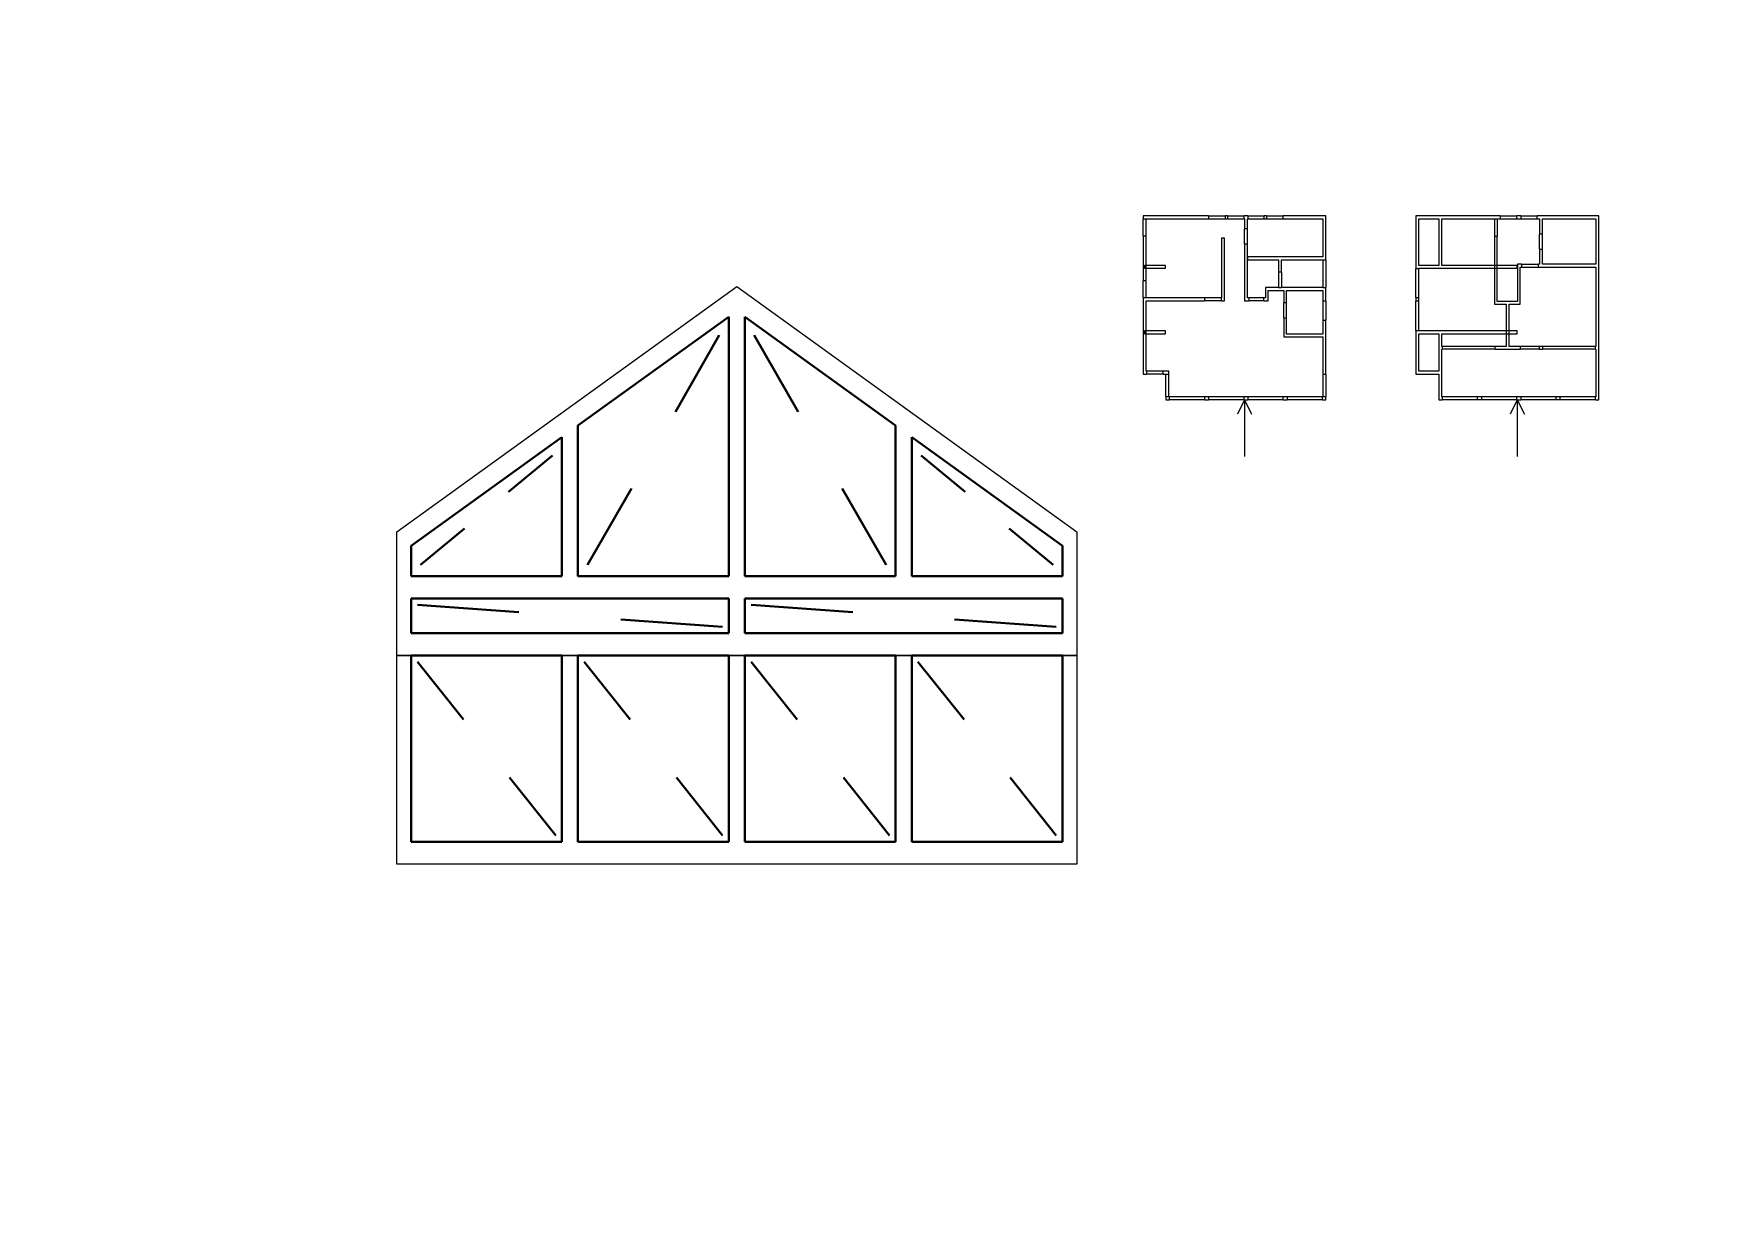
# Model space of a CAD drawing. Header units: millimetres. Extents: x 0 to 6720, y 0 to 401.
# Drawn here: x 2100 to 2520, y 0 to 297 of the extents above; entities that cross this region are included whole.
import ezdxf

# ---------------------------------------------------------------- set-up
doc = ezdxf.new("R2010")
doc.units = ezdxf.units.MM
for name, pattern in [('K5LT32773', [0]), ('K5LT32775', [250, 62.5, -62.5, 62.5, -62.5]), ('K5LT32776', [0]), ('K5LT32778', [0]), ('K5LT32779', [0]), ('K5LT_BASIC', [0])]:
    doc.linetypes.add(name, pattern=pattern)
doc.layers.add('Системный слой', color=7, linetype='Continuous')

msp = doc.modelspace()

# ---------------------------------------------------------------- linework, layer by layer
at = {"layer": 'Системный слой', "color": 7, "linetype": 'K5LT32773', "lineweight": 18}
for p, q in [((2376.58624, 251.6), (2376.58624, 250.75294)), ((2392.91565, 251.6), (2376.58624, 251.6)), ((2376.58624, 246.58824), (2376.58624, 250.75294)), ((2377.33918, 250.75294), (2376.58624, 250.75294)), ((2377.33918, 250.75294), (2377.33918, 250.84706)), ((2377.33918, 250.84706), (2392.91565, 250.84706)), ((2377.33918, 246.58824), (2377.33918, 250.75294)), ((2392.91565, 251.6), (2397.10389, 251.6)), ((2392.91565, 251.6), (2392.91565, 250.84706)), ((2392.91565, 250.84706), (2397.10389, 250.84706)), ((2397.66859, 251.6), (2397.10389, 251.6)), ((2397.10389, 250.84706), (2397.10389, 251.6)), ((2397.10389, 250.84706), (2397.66859, 250.84706)), ((2397.66859, 251.6), (2401.76271, 251.6)), ((2397.66859, 251.6), (2397.66859, 250.84706)), ((2397.66859, 250.84706), (2401.76271, 250.84706)), ((2402.70389, 251.6), (2401.76271, 251.6)), ((2401.76271, 250.84706), (2401.76271, 251.6)), ((2401.76271, 250.84706), (2401.88036, 250.84706)), ((2401.88036, 250.84706), (2401.88036, 248.4)), ((2402.58624, 248.4), (2401.88036, 248.4)), ((2402.58624, 250.84706), (2402.70389, 250.84706)), ((2402.58624, 248.4), (2402.58624, 250.84706)), ((2402.70389, 251.6), (2406.798, 251.6)), ((2402.70389, 251.6), (2402.70389, 250.84706)), ((2402.70389, 250.84706), (2406.798, 250.84706)), ((2407.36271, 251.6), (2406.798, 251.6)), ((2406.798, 250.84706), (2406.798, 251.6)), ((2406.798, 250.84706), (2407.36271, 250.84706)), ((2407.36271, 251.6), (2411.55094, 251.6)), ((2407.36271, 251.6), (2407.36271, 250.84706)), ((2407.36271, 250.84706), (2411.55094, 250.84706)), ((2422.18624, 251.6), (2411.55094, 251.6)), ((2411.55094, 250.84706), (2411.55094, 251.6)), ((2411.55094, 250.84706), (2421.4333, 250.84706)), ((2421.4333, 250.84706), (2421.4333, 241.36471)), ((2422.18624, 240.54118), (2422.18624, 251.6)), ((2444.614, 251.6), (2444.614, 238.42353)), ((2465.64929, 251.6), (2444.614, 251.6)), ((2445.36694, 239.24706), (2445.36694, 250.84706)), ((2445.36694, 250.84706), (2450.33165, 250.84706)), ((2450.33165, 250.84706), (2450.33165, 239.24706)), ((2451.03753, 239.24706), (2451.03753, 250.84706)), ((2451.03753, 250.84706), (2464.16694, 250.84706)), ((2464.16694, 250.84706), (2464.16694, 250.8)), ((2464.87282, 250.8), (2464.16694, 250.8)), ((2464.87282, 250.84706), (2465.64929, 250.84706)), ((2464.87282, 250.8), (2464.87282, 250.84706)), ((2465.64929, 251.6), (2469.79047, 251.6)), ((2465.64929, 251.6), (2465.64929, 250.84706)), ((2465.64929, 251.6), (2469.79047, 251.6)), ((2465.64929, 251.6), (2465.64929, 250.84706)), ((2465.64929, 250.84706), (2469.79047, 250.84706)), ((2465.64929, 250.84706), (2469.79047, 250.84706)), ((2470.73164, 251.6), (2469.79047, 251.6)), ((2469.79047, 250.84706), (2469.79047, 251.6)), ((2469.79047, 250.84706), (2469.79047, 251.6)), ((2469.79047, 250.84706), (2470.73164, 250.84706)), ((2470.73164, 251.6), (2470.73164, 250.84706)), ((2470.73164, 251.6), (2474.87282, 251.6)), ((2470.73164, 251.6), (2470.73164, 250.84706)), ((2470.73164, 250.84706), (2474.87282, 250.84706)), ((2490.214, 251.6), (2474.87282, 251.6)), ((2474.87282, 250.84706), (2474.87282, 251.6)), ((2474.87282, 250.84706), (2474.87282, 251.6)), ((2474.87282, 250.84706), (2475.46106, 250.84706)), ((2475.46106, 250.84706), (2475.46106, 247.03529)), ((2476.16694, 250.84706), (2489.46106, 250.84706)), ((2476.16694, 247.03529), (2476.16694, 250.84706)), ((2489.46106, 250.84706), (2489.46106, 239.52941)), ((2490.214, 205.71765), (2490.214, 251.6)), ((2376.58624, 246.58824), (2376.58624, 235.43529)), ((2376.58624, 246.58824), (2377.33918, 246.58824)), ((2377.33918, 235.43529), (2377.33918, 246.58824)), ((2396.13918, 246), (2396.13918, 231.15294)), ((2396.84506, 246), (2396.13918, 246)), ((2396.84506, 230.44706), (2396.84506, 246)), ((2401.88036, 244.63529), (2401.88036, 230.44706)), ((2401.88036, 244.63529), (2402.58624, 244.63529)), ((2402.58624, 231.15294), (2402.58624, 244.63529)), ((2464.16694, 246.5647), (2464.16694, 229.55294)), ((2464.16694, 246.5647), (2464.87282, 246.5647)), ((2464.87282, 230.25882), (2464.87282, 246.5647)), ((2476.16694, 247.03529), (2475.46106, 247.03529)), ((2421.4333, 241.36471), (2402.60977, 241.36471)), ((2402.60977, 241.36471), (2402.60977, 240.65882)), ((2402.60977, 240.65882), (2410.35094, 240.65882)), ((2410.35094, 240.65882), (2410.35094, 237.52941)), ((2411.05683, 240.65882), (2421.4333, 240.65882)), ((2411.05683, 237.52941), (2411.05683, 240.65882)), ((2421.4333, 240.65882), (2421.4333, 240.54118)), ((2421.4333, 240.54118), (2421.4333, 233.76471)), ((2422.18624, 240.54118), (2421.4333, 240.54118)), ((2422.18624, 240.54118), (2422.18624, 233.76471)), ((2470.91988, 239.52941), (2469.90812, 239.52941)), ((2469.90812, 239.52941), (2469.90812, 230.25882)), ((2470.91988, 239.52941), (2470.91988, 238.82353)), ((2475.46106, 239.52941), (2475.15517, 239.52941)), ((2475.15517, 238.82353), (2475.15517, 239.52941)), ((2475.46106, 243.27059), (2475.46106, 239.52941)), ((2475.46106, 243.27059), (2476.16694, 243.27059)), ((2476.16694, 239.52941), (2476.16694, 243.27059)), ((2489.46106, 239.52941), (2476.16694, 239.52941)), ((2376.58624, 231.27059), (2376.58624, 235.43529)), ((2377.33918, 235.43529), (2376.58624, 235.43529)), ((2382.18624, 239.24706), (2376.96271, 239.24706)), ((2376.96271, 239.24706), (2376.96271, 238.54118)), ((2376.96271, 238.54118), (2382.18624, 238.54118)), ((2377.33918, 231.27059), (2377.33918, 235.43529)), ((2382.18624, 238.54118), (2382.18624, 239.24706)), ((2411.05683, 237.52941), (2410.35094, 237.52941)), ((2444.614, 231.27059), (2444.614, 238.42353)), ((2445.36694, 238.42353), (2444.614, 238.42353)), ((2450.33165, 239.24706), (2445.36694, 239.24706)), ((2445.36694, 238.42353), (2445.36694, 238.54118)), ((2445.36694, 238.54118), (2469.88459, 238.54118)), ((2445.36694, 231.27059), (2445.36694, 238.42353)), ((2469.88459, 239.24706), (2451.03753, 239.24706)), ((2469.88459, 238.54118), (2469.88459, 239.24706)), ((2470.614, 238.82353), (2470.91988, 238.82353)), ((2470.614, 229.55294), (2470.614, 238.82353)), ((2475.15517, 238.82353), (2489.46106, 238.82353)), ((2489.46106, 238.82353), (2489.46106, 219.05882)), ((2376.58624, 231.27059), (2376.58624, 212.11765)), ((2376.58624, 231.27059), (2377.33918, 231.27059)), ((2377.33918, 231.15294), (2377.33918, 231.27059)), ((2391.88036, 231.15294), (2377.33918, 231.15294)), ((2391.88036, 231.15294), (2391.88036, 230.44706)), ((2396.13918, 231.15294), (2396.11565, 231.15294)), ((2396.11565, 230.44706), (2396.11565, 231.15294)), ((2402.93918, 231.15294), (2402.58624, 231.15294)), ((2402.93918, 231.15294), (2402.93918, 230.44706)), ((2407.10389, 231.15294), (2406.70389, 231.15294)), ((2406.70389, 230.44706), (2406.70389, 231.15294)), ((2410.35094, 233.74118), (2407.10389, 233.74118)), ((2407.10389, 233.74118), (2407.10389, 231.15294)), ((2407.80977, 233.03529), (2411.66859, 233.03529)), ((2407.80977, 230.44706), (2407.80977, 233.03529)), ((2410.35094, 233.76471), (2410.35094, 233.74118)), ((2410.35094, 233.76471), (2411.05683, 233.76471)), ((2411.05683, 233.74118), (2411.05683, 233.76471)), ((2421.4333, 233.74118), (2411.05683, 233.74118)), ((2411.66859, 233.03529), (2411.66859, 229.95294)), ((2412.37447, 229.95294), (2412.37447, 233.03529)), ((2412.37447, 233.03529), (2421.4333, 233.03529)), ((2421.4333, 233.76471), (2421.4333, 233.74118)), ((2421.4333, 233.76471), (2422.18624, 233.76471)), ((2421.4333, 233.03529), (2421.4333, 230.32941)), ((2422.18624, 230.32941), (2422.18624, 233.76471)), ((2444.614, 231.27059), (2444.614, 230.32941)), ((2444.614, 231.27059), (2445.36694, 231.27059)), ((2445.36694, 230.32941), (2445.36694, 231.27059)), ((2377.33918, 212.87059), (2377.33918, 230.44706)), ((2377.33918, 230.44706), (2391.88036, 230.44706)), ((2396.11565, 230.44706), (2396.84506, 230.44706)), ((2401.88036, 230.44706), (2402.93918, 230.44706)), ((2406.70389, 230.44706), (2407.80977, 230.44706)), ((2412.37447, 229.95294), (2411.66859, 229.95294)), ((2422.18624, 230.32941), (2421.4333, 230.32941)), ((2444.614, 223.03529), (2444.614, 230.32941)), ((2445.36694, 230.32941), (2444.614, 230.32941)), ((2445.36694, 223.03529), (2445.36694, 230.32941)), ((2464.16694, 229.55294), (2467.13164, 229.55294)), ((2469.90812, 230.25882), (2464.87282, 230.25882)), ((2467.13164, 229.55294), (2467.13164, 219.05882)), ((2467.83753, 229.55294), (2470.614, 229.55294)), ((2467.83753, 219.05882), (2467.83753, 229.55294)), ((2382.18624, 222.91765), (2376.96271, 222.91765)), ((2376.96271, 222.91765), (2376.96271, 222.21176)), ((2382.18624, 222.21176), (2382.18624, 222.91765)), ((2411.66859, 226.18824), (2411.66859, 221.41176)), ((2411.66859, 226.18824), (2412.37447, 226.18824)), ((2412.37447, 222.11765), (2412.37447, 226.18824)), ((2421.4333, 225.62353), (2421.4333, 222.11765)), ((2421.4333, 225.62353), (2422.18624, 225.62353)), ((2422.18624, 212.02353), (2422.18624, 225.62353)), ((2444.614, 223.03529), (2444.614, 212.11765)), ((2444.614, 223.03529), (2445.36694, 223.03529)), ((2445.36694, 222.91765), (2445.36694, 223.03529)), ((2469.88459, 222.91765), (2445.36694, 222.91765)), ((2469.88459, 222.21177), (2469.88459, 222.91765)), ((2376.96271, 222.21176), (2382.18624, 222.21176)), ((2411.66859, 221.41176), (2421.4333, 221.41176)), ((2421.4333, 222.11765), (2412.37447, 222.11765)), ((2421.4333, 221.41176), (2421.4333, 212.02353)), ((2445.36694, 212.87059), (2445.36694, 222.21177)), ((2445.36694, 222.21177), (2450.30812, 222.21177)), ((2450.30812, 222.21177), (2450.30812, 212.87059)), ((2451.06106, 222.21177), (2469.88459, 222.21177)), ((2451.06106, 219.05882), (2451.06106, 222.21177)), ((2451.15517, 219.05882), (2451.06106, 219.05882)), ((2464.33165, 219.05882), (2451.15517, 219.05882)), ((2451.15517, 219.05882), (2451.15517, 218.35294)), ((2467.13164, 219.05882), (2464.33165, 219.05882)), ((2464.33165, 218.35294), (2464.33165, 219.05882)), ((2470.63753, 219.05882), (2467.83753, 219.05882)), ((2475.43753, 219.05882), (2470.63753, 219.05882)), ((2470.63753, 219.05882), (2470.63753, 218.35294)), ((2476.19047, 219.05882), (2475.43753, 219.05882)), ((2475.43753, 218.35294), (2475.43753, 219.05882)), ((2489.36694, 219.05882), (2476.19047, 219.05882)), ((2476.19047, 219.05882), (2476.19047, 218.35294)), ((2489.46106, 219.05882), (2489.36694, 219.05882)), ((2489.36694, 218.35294), (2489.36694, 219.05882)), ((2451.06106, 218.35294), (2451.15517, 218.35294)), ((2451.06106, 206.47059), (2451.06106, 218.35294)), ((2464.33165, 218.35294), (2451.15517, 218.35294)), ((2464.33165, 218.35294), (2470.63753, 218.35294)), ((2475.43753, 218.35294), (2470.63753, 218.35294)), ((2475.43753, 218.35294), (2476.19047, 218.35294)), ((2489.36694, 218.35294), (2476.19047, 218.35294)), ((2489.36694, 218.35294), (2489.46106, 218.35294)), ((2489.46106, 218.35294), (2489.46106, 206.47059)), ((2376.58624, 212.11765), (2377.4333, 212.11765)), ((2377.4333, 212.87059), (2377.33918, 212.87059)), ((2381.62153, 212.87059), (2377.4333, 212.87059)), ((2377.4333, 212.87059), (2377.4333, 212.11765)), ((2381.62153, 212.11765), (2377.4333, 212.11765)), ((2383.0333, 212.87059), (2381.62153, 212.87059)), ((2381.62153, 212.11765), (2381.62153, 212.87059)), ((2381.62153, 212.11765), (2382.28036, 212.11765)), ((2382.28036, 212.11765), (2382.28036, 212.02353)), ((2382.28036, 206.56471), (2382.28036, 212.02353)), ((2383.0333, 212.02353), (2382.28036, 212.02353)), ((2383.0333, 212.02353), (2383.0333, 212.87059)), ((2383.0333, 206.56471), (2383.0333, 212.02353)), ((2421.4333, 212.02353), (2421.4333, 206.56471)), ((2422.18624, 212.02353), (2421.4333, 212.02353)), ((2422.18624, 212.02353), (2422.18624, 206.56471)), ((2444.614, 212.11765), (2450.30812, 212.11765)), ((2450.30812, 212.87059), (2445.36694, 212.87059)), ((2450.30812, 212.11765), (2450.30812, 205.71765)), ((2382.28036, 206.56471), (2382.28036, 205.71765)), ((2382.28036, 206.56471), (2383.0333, 206.56471)), ((2383.0333, 206.47059), (2383.0333, 206.56471)), ((2421.4333, 206.56471), (2421.4333, 206.47059)), ((2421.4333, 206.56471), (2422.18624, 206.56471)), ((2422.18624, 205.71765), (2422.18624, 206.56471))]:
    msp.add_line(p, q, dxfattribs=at)
at = {"layer": 'Системный слой', "color": 7, "linetype": 'K5LT32775', "lineweight": 18}
for p, q in [((2401.88036, 244.63529), (2401.88036, 248.4)), ((2402.58624, 244.63529), (2402.58624, 248.4)), ((2464.16694, 250.8), (2464.16694, 246.5647)), ((2464.87282, 250.8), (2464.87282, 246.5647)), ((2470.73164, 251.6), (2474.87282, 251.6)), ((2470.73164, 250.84706), (2474.87282, 250.84706)), ((2475.46106, 243.27059), (2475.46106, 247.03529)), ((2476.16694, 243.27059), (2476.16694, 247.03529)), ((2470.91988, 239.52941), (2475.15517, 239.52941)), ((2410.35094, 237.52941), (2410.35094, 233.76471)), ((2411.05683, 237.52941), (2411.05683, 233.76471)), ((2470.91988, 238.82353), (2475.15517, 238.82353)), ((2396.11565, 231.15294), (2391.88036, 231.15294)), ((2406.70389, 231.15294), (2402.93918, 231.15294)), ((2396.11565, 230.44706), (2391.88036, 230.44706)), ((2406.70389, 230.44706), (2402.93918, 230.44706)), ((2411.66859, 226.18824), (2411.66859, 229.95294)), ((2412.37447, 226.18824), (2412.37447, 229.95294)), ((2421.4333, 230.32941), (2421.4333, 225.62353)), ((2422.18624, 230.32941), (2422.18624, 225.62353))]:
    msp.add_line(p, q, dxfattribs=at)
at = {"layer": 'Системный слой', "color": 5, "linetype": 'K5LT32776', "lineweight": 18}
for p, q in [((2190.4987, 172.87774), (2275.29869, 234.03158)), ((2275.29869, 234.03158), (2360.0987, 172.87774)), ((2235.6987, 199.34226), (2273.2987, 226.45772)), ((2273.2987, 226.45772), (2273.2987, 161.8)), ((2277.2987, 161.8), (2277.2987, 226.45772)), ((2277.2987, 226.45772), (2314.8987, 199.34226)), ((2235.6987, 161.8), (2235.6987, 199.34226)), ((2314.8987, 199.34226), (2314.8987, 161.8)), ((2194.0987, 169.34226), (2231.6987, 196.45764)), ((2231.6987, 196.45764), (2231.6987, 161.8)), ((2318.8987, 161.8), (2318.8987, 196.45764)), ((2318.8987, 196.45764), (2356.4987, 169.34226)), ((2190.4987, 142), (2190.4987, 172.87774)), ((2360.0987, 172.87774), (2360.0987, 142)), ((2194.0987, 161.8), (2194.0987, 169.34226)), ((2356.4987, 169.34226), (2356.4987, 161.8)), ((2231.6987, 161.8), (2194.0987, 161.8)), ((2273.2987, 161.8), (2235.6987, 161.8)), ((2314.8987, 161.8), (2277.2987, 161.8)), ((2356.4987, 161.8), (2318.8987, 161.8)), ((2194.09869, 147.6), (2194.09869, 156.2)), ((2194.09869, 156.2), (2273.2987, 156.2)), ((2273.2987, 156.2), (2273.2987, 147.6)), ((2277.2987, 147.6), (2277.2987, 156.2)), ((2277.2987, 156.2), (2356.4987, 156.2)), ((2356.4987, 156.2), (2356.4987, 147.6)), ((2273.2987, 147.6), (2194.09869, 147.6)), ((2356.4987, 147.6), (2277.2987, 147.6)), ((2190.4987, 90), (2190.4987, 142)), ((2190.4987, 142), (2360.0987, 142)), ((2360.0987, 142), (2190.4987, 142)), ((2194.0987, 95.6), (2194.0987, 142)), ((2194.0987, 142), (2231.6987, 142)), ((2231.6987, 142), (2231.6987, 95.6)), ((2235.6987, 95.6), (2235.6987, 142)), ((2235.6987, 142), (2273.2987, 142)), ((2273.2987, 142), (2273.2987, 95.6)), ((2277.2987, 95.6), (2277.2987, 142)), ((2277.2987, 142), (2314.8987, 142)), ((2314.8987, 142), (2314.8987, 95.6)), ((2318.8987, 95.6), (2318.8987, 142)), ((2318.8987, 142), (2356.4987, 142)), ((2356.4987, 142), (2356.4987, 95.6)), ((2360.0987, 142), (2360.0987, 90)), ((2231.6987, 95.6), (2194.0987, 95.6)), ((2273.2987, 95.6), (2235.6987, 95.6)), ((2314.8987, 95.6), (2277.2987, 95.6)), ((2356.4987, 95.6), (2318.8987, 95.6)), ((2360.0987, 90), (2190.4987, 90))]:
    msp.add_line(p, q, dxfattribs=at)
at = {"layer": 'Системный слой', "color": 5, "linetype": 'K5LT_BASIC', "lineweight": 40}
for p, q in [((2273.2987, 226.45772), (2235.6987, 199.34226)), ((2273.2987, 161.8), (2273.2987, 226.45772)), ((2314.8987, 199.34226), (2277.2987, 226.45772)), ((2277.2987, 226.45772), (2277.2987, 161.8)), ((2259.98966, 202.78982), (2270.9387, 221.84612)), ((2290.60774, 202.78982), (2279.6587, 221.84612)), ((2235.6987, 199.34226), (2235.6987, 161.8)), ((2314.8987, 161.8), (2314.8987, 199.34226)), ((2231.6987, 196.45764), (2194.0987, 169.34226)), ((2231.6987, 161.8), (2231.6987, 196.45764)), ((2356.4987, 169.34226), (2318.8987, 196.45764)), ((2318.8987, 196.45764), (2318.8987, 161.8)), ((2218.38966, 182.77978), (2229.3387, 191.84606)), ((2332.20774, 182.77978), (2321.2587, 191.84606)), ((2238.0587, 164.62), (2249.00774, 183.6763)), ((2312.5387, 164.62), (2301.58966, 183.6763)), ((2196.4587, 164.62), (2207.40774, 173.68628)), ((2354.1387, 164.62), (2343.18966, 173.68628)), ((2194.0987, 169.34226), (2194.0987, 161.8)), ((2356.4987, 161.8), (2356.4987, 169.34226)), ((2194.0987, 161.8), (2231.6987, 161.8)), ((2235.6987, 161.8), (2273.2987, 161.8)), ((2277.2987, 161.8), (2314.8987, 161.8)), ((2318.8987, 161.8), (2356.4987, 161.8)), ((2273.2987, 156.2), (2194.09869, 156.2)), ((2194.09869, 156.2), (2194.09869, 147.6)), ((2273.2987, 147.6), (2273.2987, 156.2)), ((2356.4987, 156.2), (2277.2987, 156.2)), ((2277.2987, 156.2), (2277.2987, 147.6)), ((2356.4987, 147.6), (2356.4987, 156.2)), ((2220.99334, 152.81516), (2195.65869, 154.64)), ((2304.19334, 152.81516), (2278.8587, 154.64)), ((2194.09869, 147.6), (2273.2987, 147.6)), ((2271.7387, 149.16), (2246.40406, 150.98484)), ((2277.2987, 147.6), (2356.4987, 147.6)), ((2354.9387, 149.16), (2329.60406, 150.98484)), ((2231.6987, 142), (2194.0987, 142)), ((2194.0987, 142), (2194.0987, 95.6)), ((2207.14054, 126.02776), (2195.6587, 140.44)), ((2231.6987, 95.6), (2231.6987, 142)), ((2273.2987, 142), (2235.6987, 142)), ((2235.6987, 142), (2235.6987, 95.6)), ((2248.74054, 126.02776), (2237.2587, 140.44)), ((2273.2987, 95.6), (2273.2987, 142)), ((2314.8987, 142), (2277.2987, 142)), ((2277.2987, 142), (2277.2987, 95.6)), ((2290.34054, 126.02776), (2278.8587, 140.44)), ((2314.8987, 95.6), (2314.8987, 142)), ((2356.4987, 142), (2318.8987, 142)), ((2318.8987, 142), (2318.8987, 95.6)), ((2331.94054, 126.02776), (2320.4587, 140.44)), ((2356.4987, 95.6), (2356.4987, 142)), ((2230.1387, 97.16), (2218.65686, 111.57224)), ((2271.7387, 97.16), (2260.25686, 111.57224)), ((2313.3387, 97.16), (2301.85686, 111.57224)), ((2354.9387, 97.16), (2343.45686, 111.57224)), ((2194.0987, 95.6), (2231.6987, 95.6)), ((2235.6987, 95.6), (2273.2987, 95.6)), ((2277.2987, 95.6), (2314.8987, 95.6)), ((2318.8987, 95.6), (2356.4987, 95.6))]:
    msp.add_line(p, q, dxfattribs=at)
at = {"layer": 'Системный слой', "color": 3, "linetype": 'K5LT32779', "lineweight": 18}
for p, q in [((2383.12742, 206.47059), (2383.0333, 206.47059)), ((2391.97447, 206.47059), (2383.12742, 206.47059)), ((2383.12742, 206.47059), (2383.12742, 205.71765)), ((2392.91565, 206.47059), (2391.97447, 206.47059)), ((2391.97447, 205.71765), (2391.97447, 206.47059)), ((2401.76271, 206.47059), (2392.91565, 206.47059)), ((2392.91565, 206.47059), (2392.91565, 205.71765)), ((2402.70389, 206.47059), (2401.76271, 206.47059)), ((2401.76271, 205.71765), (2401.76271, 206.47059)), ((2411.55094, 206.47059), (2402.70389, 206.47059)), ((2402.70389, 206.47059), (2402.70389, 205.71765)), ((2412.49212, 206.47059), (2411.55094, 206.47059)), ((2411.55094, 205.71765), (2411.55094, 206.47059)), ((2421.33918, 206.47059), (2412.49212, 206.47059)), ((2412.49212, 206.47059), (2412.49212, 205.71765)), ((2421.4333, 206.47059), (2421.33918, 206.47059)), ((2421.33918, 205.71765), (2421.33918, 206.47059)), ((2451.15517, 206.47059), (2451.06106, 206.47059)), ((2469.79047, 206.47059), (2451.15517, 206.47059)), ((2451.15517, 206.47059), (2451.15517, 205.71765)), ((2460.00223, 206.47059), (2451.15517, 206.47059)), ((2451.15517, 206.47059), (2451.15517, 205.71765)), ((2460.00223, 205.71765), (2460.00223, 206.47059)), ((2469.79047, 206.47059), (2460.94341, 206.47059)), ((2460.94341, 206.47059), (2460.94341, 205.71765)), ((2470.73164, 206.47059), (2469.79047, 206.47059)), ((2469.79047, 205.71765), (2469.79047, 206.47059)), ((2469.79047, 205.71765), (2469.79047, 206.47059)), ((2489.36694, 206.47059), (2470.73164, 206.47059)), ((2470.73164, 206.47059), (2470.73164, 205.71765)), ((2479.5787, 206.47059), (2470.73164, 206.47059)), ((2470.73164, 206.47059), (2470.73164, 205.71765)), ((2479.5787, 205.71765), (2479.5787, 206.47059)), ((2489.36694, 206.47059), (2480.51988, 206.47059)), ((2480.51988, 206.47059), (2480.51988, 205.71765)), ((2489.46106, 206.47059), (2489.36694, 206.47059)), ((2489.36694, 205.71765), (2489.36694, 206.47059)), ((2489.36694, 205.71765), (2489.36694, 206.47059)), ((2382.28036, 205.71765), (2383.12742, 205.71765)), ((2391.97447, 205.71765), (2383.12742, 205.71765)), ((2391.97447, 205.71765), (2392.91565, 205.71765)), ((2401.76271, 205.71765), (2392.91565, 205.71765)), ((2401.76271, 205.71765), (2402.70389, 205.71765)), ((2411.55094, 205.71765), (2402.70389, 205.71765)), ((2411.55094, 205.71765), (2412.49212, 205.71765)), ((2421.33918, 205.71765), (2412.49212, 205.71765)), ((2421.33918, 205.71765), (2422.18624, 205.71765)), ((2450.30812, 205.71765), (2451.15517, 205.71765)), ((2469.79047, 205.71765), (2451.15517, 205.71765)), ((2460.00223, 205.71765), (2451.15517, 205.71765)), ((2469.79047, 205.71765), (2460.94341, 205.71765)), ((2469.79047, 205.71765), (2470.73164, 205.71765)), ((2489.36694, 205.71765), (2470.73164, 205.71765)), ((2479.5787, 205.71765), (2470.73164, 205.71765)), ((2489.36694, 205.71765), (2480.51988, 205.71765)), ((2489.36694, 205.71765), (2490.214, 205.71765))]:
    msp.add_line(p, q, dxfattribs=at)
at = {"layer": 'Системный слой', "color": 1, "linetype": 'K5LT32778', "lineweight": 18}
for p, q in [((2401.85683, 205.71765), (2400.09212, 202.18824)), ((2401.85683, 205.71765), (2401.85683, 191.6)), ((2401.85683, 205.71765), (2403.62153, 202.18824)), ((2469.88459, 205.71765), (2468.11988, 202.18824)), ((2469.88459, 205.71765), (2469.88459, 191.6)), ((2469.88459, 205.71765), (2471.64929, 202.18824))]:
    msp.add_line(p, q, dxfattribs=at)

doc.saveas('drawing.dxf')
